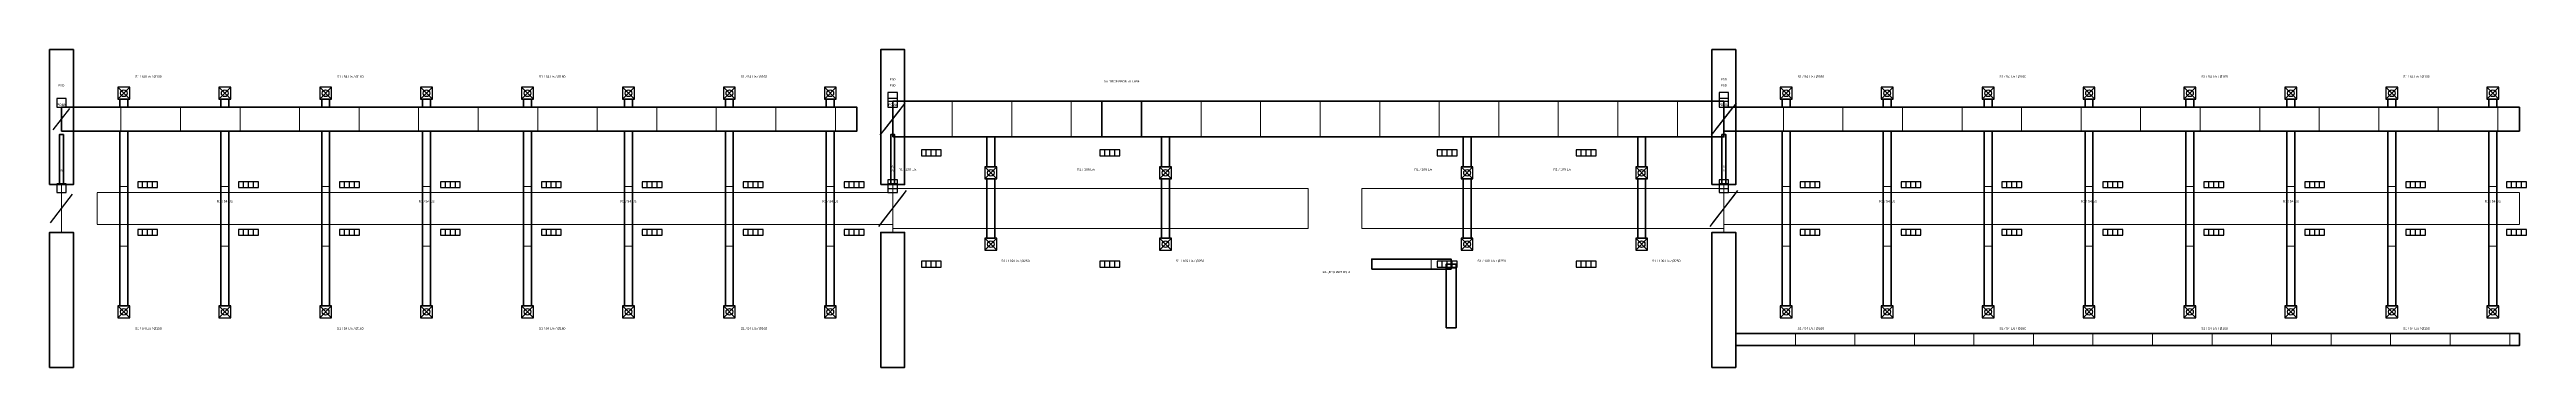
# Model space of a CAD drawing. Header units: millimetres. Extents: x 0 to 251977, y -4600 to 4600.
# Drawn here: x 167602 to 230012, y -4000 to 4000 of the extents above; entities that cross this region are included whole.
import ezdxf
from ezdxf.enums import TextEntityAlignment as Align

# ---------------------------------------------------------------- set-up
doc = ezdxf.new("R2010")
doc.units = ezdxf.units.MM
doc.linetypes.add('DASHED', pattern=[1.524, 1.27, -0.254])
for name, color, linetype, lineweight in [('A-ANNO-TEXT', 7, 'CONTINUOUS', 25), ('A-DOOR-PRES', 1, 'CONTINUOUS', 35), ('A-HIDN', 8, 'DASHED', 18), ('A-WALL-BHD', 7, 'CONTINUOUS', 50), ('M-ANNO-TEXT', 7, 'CONTINUOUS', 25), ('M-DUCT-EXHS', 6, 'CONTINUOUS', 35), ('M-DUCT-HIDN', 8, 'DASHED', 18), ('M-DUCT-JNT', 8, 'CONTINUOUS', 13), ('M-DUCT-SUPP', 5, 'CONTINUOUS', 35), ('M-HVAC-DAMP', 1, 'CONTINUOUS', 25), ('M-HVAC-DIFF', 5, 'CONTINUOUS', 25), ('M-HVAC-GRIL', 30, 'CONTINUOUS', 25)]:
    doc.layers.add(name, color=color, linetype=linetype, lineweight=lineweight)

msp = doc.modelspace()

# ---------------------------------------------------------------- linework, layer by layer
at = {"layer": 'A-DOOR-PRES'}
for p, q in [((167602, 600), (168202, 600)), ((188546, 600), (189146, 600)), ((209490, 600), (210090, 600)), ((167602, -600), (168202, -600)), ((188546, -600), (189146, -600)), ((209490, -600), (210090, -600))]:
    msp.add_line(p, q, dxfattribs=at)
for points in [[(167852, 600), (167952, 600), (167952, 1860), (167852, 1860)], [(188796, 600), (188896, 600), (188896, 1860), (188796, 1860)], [(209740, 600), (209840, 600), (209840, 1860), (209740, 1860)]]:
    msp.add_lwpolyline(points, close=True, dxfattribs=at)
at = {"layer": 'A-HIDN'}
for p, q in [((167902, -600), (167902, 600)), ((188846, -600), (188846, 600)), ((209790, -600), (209790, 600))]:
    msp.add_line(p, q, dxfattribs=at)
at = {"layer": 'A-WALL-BHD'}
for points in [[(167602, 600), (168202, 600), (168202, 4000), (167602, 4000)], [(188546, 600), (189146, 600), (189146, 4000), (188546, 4000)], [(209490, 600), (210090, 600), (210090, 4000), (209490, 4000)], [(167602, -4000), (168202, -4000), (168202, -600), (167602, -600)], [(188546, -4000), (189146, -4000), (189146, -600), (188546, -600)], [(209490, -4000), (210090, -4000), (210090, -600), (209490, -600)]]:
    msp.add_lwpolyline(points, close=True, dxfattribs=at)
at = {"layer": 'M-DUCT-EXHS'}
for points in [[(200918, -1525), (202918, -1525), (202918, -1275), (200918, -1275)], [(202793, -3000), (203043, -3000), (203043, -1400), (202793, -1400)], [(210090, -3450), (229833, -3450), (229833, -3150), (210090, -3150)]]:
    msp.add_lwpolyline(points, close=True, dxfattribs=at)
at = {"layer": 'M-DUCT-HIDN'}
for points in [[(168802, -400), (188846, -400), (188846, 400), (168802, 400)], [(188846, -500), (199318, -500), (199318, 500), (188846, 500)], [(200668, -500), (209790, -500), (209790, 500), (200668, 500)], [(209790, -400), (229833, -400), (229833, 400), (209790, 400)]]:
    msp.add_lwpolyline(points, close=True, dxfattribs=at)
at = {"layer": 'M-DUCT-JNT'}
for p, q in [((169402, 1950), (169402, 2550)), ((170902, 1950), (170902, 2550)), ((172402, 1950), (172402, 2550)), ((173902, 1950), (173902, 2550)), ((175402, 1950), (175402, 2550)), ((176902, 1950), (176902, 2550)), ((178402, 1950), (178402, 2550)), ((179902, 1950), (179902, 2550)), ((181402, 1950), (181402, 2550)), ((182902, 1950), (182902, 2550)), ((184402, 1950), (184402, 2550)), ((185902, 1950), (185902, 2550)), ((187402, 1950), (187402, 2550)), ((190346, 1800), (190346, 2700)), ((191846, 1800), (191846, 2700)), ((193346, 1800), (193346, 2700)), ((196618, 1800), (196618, 2700)), ((198118, 1800), (198118, 2700)), ((199618, 1800), (199618, 2700)), ((201118, 1800), (201118, 2700)), ((202618, 1800), (202618, 2700)), ((204118, 1800), (204118, 2700)), ((205618, 1800), (205618, 2700)), ((207118, 1800), (207118, 2700)), ((208618, 1800), (208618, 2700)), ((211290, 1950), (211290, 2550)), ((212790, 1950), (212790, 2550)), ((214290, 1950), (214290, 2550)), ((215790, 1950), (215790, 2550)), ((217290, 1950), (217290, 2550)), ((218790, 1950), (218790, 2550)), ((220290, 1950), (220290, 2550)), ((221790, 1950), (221790, 2550)), ((223290, 1950), (223290, 2550)), ((224790, 1950), (224790, 2550)), ((226290, 1950), (226290, 2550)), ((227790, 1950), (227790, 2550)), ((229290, 1950), (229290, 2550)), ((191218, 750), (191418, 750)), ((195618, 750), (195818, 750)), ((203218, 750), (203418, 750)), ((207618, 750), (207818, 750)), ((169373, 550), (169573, 550)), ((171916, 550), (172116, 550)), ((174459, 550), (174659, 550)), ((177002, 550), (177202, 550)), ((179545, 550), (179745, 550)), ((182088, 550), (182288, 550)), ((184631, 550), (184831, 550)), ((187174, 550), (187374, 550)), ((211261, 550), (211461, 550)), ((213804, 550), (214004, 550)), ((216347, 550), (216547, 550)), ((218890, 550), (219090, 550)), ((221433, 550), (221633, 550)), ((223976, 550), (224176, 550)), ((226519, 550), (226719, 550)), ((229062, 550), (229262, 550)), ((169373, -950), (169573, -950)), ((171916, -950), (172116, -950)), ((174459, -950), (174659, -950)), ((177002, -950), (177202, -950)), ((179545, -950), (179745, -950)), ((182088, -950), (182288, -950)), ((184631, -950), (184831, -950)), ((187174, -950), (187374, -950)), ((211261, -950), (211461, -950)), ((213804, -950), (214004, -950)), ((216347, -950), (216547, -950)), ((218890, -950), (219090, -950)), ((221433, -950), (221633, -950)), ((223976, -950), (224176, -950)), ((226519, -950), (226719, -950)), ((229062, -950), (229262, -950)), ((202418, -1525), (202418, -1275)), ((202793, -1500), (203043, -1500)), ((211590, -3450), (211590, -3150)), ((213090, -3450), (213090, -3150)), ((214590, -3450), (214590, -3150)), ((216090, -3450), (216090, -3150)), ((217590, -3450), (217590, -3150)), ((219090, -3450), (219090, -3150)), ((220590, -3450), (220590, -3150)), ((222090, -3450), (222090, -3150)), ((223590, -3450), (223590, -3150)), ((225090, -3450), (225090, -3150)), ((226590, -3450), (226590, -3150)), ((228090, -3450), (228090, -3150)), ((229590, -3450), (229590, -3150))]:
    msp.add_line(p, q, dxfattribs=at)
at = {"layer": 'M-DUCT-SUPP'}
for points in [[(167902, 1950), (187946, 1950), (187946, 2550), (167902, 2550)], [(169373, 2550), (169573, 2550), (169573, 2750), (169373, 2750)], [(171916, 2550), (172116, 2550), (172116, 2750), (171916, 2750)], [(174459, 2550), (174659, 2550), (174659, 2750), (174459, 2750)], [(177002, 2550), (177202, 2550), (177202, 2750), (177002, 2750)], [(179545, 2550), (179745, 2550), (179745, 2750), (179545, 2750)], [(182088, 2550), (182288, 2550), (182288, 2750), (182088, 2750)], [(184631, 2550), (184831, 2550), (184831, 2750), (184631, 2750)], [(187174, 2550), (187374, 2550), (187374, 2750), (187174, 2750)], [(188846, 1800), (194118, 1800), (194118, 2700), (188846, 2700)], [(194118, 1800), (195118, 1800), (195118, 2700), (194118, 2700)], [(195118, 1800), (209790, 1800), (209790, 2700), (195118, 2700)], [(209790, 1950), (229833, 1950), (229833, 2550), (209790, 2550)], [(211261, 2550), (211461, 2550), (211461, 2750), (211261, 2750)], [(213804, 2550), (214004, 2550), (214004, 2750), (213804, 2750)], [(216347, 2550), (216547, 2550), (216547, 2750), (216347, 2750)], [(218890, 2550), (219090, 2550), (219090, 2750), (218890, 2750)], [(221433, 2550), (221633, 2550), (221633, 2750), (221433, 2750)], [(223976, 2550), (224176, 2550), (224176, 2750), (223976, 2750)], [(226519, 2550), (226719, 2550), (226719, 2750), (226519, 2750)], [(229062, 2550), (229262, 2550), (229262, 2750), (229062, 2750)], [(169373, -2450), (169573, -2450), (169573, 1950), (169373, 1950)], [(171916, -2450), (172116, -2450), (172116, 1950), (171916, 1950)], [(174459, -2450), (174659, -2450), (174659, 1950), (174459, 1950)], [(177002, -2450), (177202, -2450), (177202, 1950), (177002, 1950)], [(179545, -2450), (179745, -2450), (179745, 1950), (179545, 1950)], [(182088, -2450), (182288, -2450), (182288, 1950), (182088, 1950)], [(184631, -2450), (184831, -2450), (184831, 1950), (184631, 1950)], [(187174, -2450), (187374, -2450), (187374, 1950), (187174, 1950)], [(211261, -2450), (211461, -2450), (211461, 1950), (211261, 1950)], [(213804, -2450), (214004, -2450), (214004, 1950), (213804, 1950)], [(216347, -2450), (216547, -2450), (216547, 1950), (216347, 1950)], [(218890, -2450), (219090, -2450), (219090, 1950), (218890, 1950)], [(221433, -2450), (221633, -2450), (221633, 1950), (221433, 1950)], [(223976, -2450), (224176, -2450), (224176, 1950), (223976, 1950)], [(226519, -2450), (226719, -2450), (226719, 1950), (226519, 1950)], [(229062, -2450), (229262, -2450), (229262, 1950), (229062, 1950)], [(191218, 1050), (191418, 1050), (191418, 1800), (191218, 1800)], [(195618, 1050), (195818, 1050), (195818, 1800), (195618, 1800)], [(203218, 1050), (203418, 1050), (203418, 1800), (203218, 1800)], [(207618, 1050), (207818, 1050), (207818, 1800), (207618, 1800)], [(191218, -750), (191418, -750), (191418, 750), (191218, 750)], [(195618, -750), (195818, -750), (195818, 750), (195618, 750)], [(203218, -750), (203418, -750), (203418, 750), (203218, 750)], [(207618, -750), (207818, -750), (207818, 750), (207618, 750)]]:
    msp.add_lwpolyline(points, close=True, dxfattribs=at)
at = {"layer": 'M-HVAC-DAMP'}
for p, q in [((167692, 1980), (168112, 2520)), ((167692, 1980), (168112, 2520)), ((188531, 1845), (189161, 2655)), ((188636, 1980), (189056, 2520)), ((209475, 1845), (210105, 2655)), ((209580, 1980), (210000, 2520)), ((167622, -360), (168182, 360)), ((167622, -360), (168182, 360)), ((188496, -450), (189196, 450)), ((188566, -360), (189126, 360)), ((209440, -450), (210140, 450)), ((209510, -360), (210070, 360))]:
    msp.add_line(p, q, dxfattribs=at)
for points in [[(167782, 2550), (168022, 2550), (168022, 2770), (167782, 2770)], [(167782, 2550), (168022, 2550), (168022, 2770), (167782, 2770)], [(188726, 2700), (188966, 2700), (188966, 2920), (188726, 2920)], [(188726, 2550), (188966, 2550), (188966, 2770), (188726, 2770)], [(209670, 2700), (209910, 2700), (209910, 2920), (209670, 2920)], [(209670, 2550), (209910, 2550), (209910, 2770), (209670, 2770)], [(188726, 500), (188966, 500), (188966, 720), (188726, 720)], [(209670, 500), (209910, 500), (209910, 720), (209670, 720)], [(167782, 400), (168022, 400), (168022, 620), (167782, 620)], [(167782, 400), (168022, 400), (168022, 620), (167782, 620)], [(188726, 400), (188966, 400), (188966, 620), (188726, 620)], [(209670, 400), (209910, 400), (209910, 620), (209670, 620)]]:
    msp.add_lwpolyline(points, close=True, dxfattribs=at)
at = {"layer": 'M-HVAC-DIFF'}
for p, q in [((169323, 2750), (169623, 3050)), ((169323, 3050), (169623, 2750)), ((171866, 2750), (172166, 3050)), ((171866, 3050), (172166, 2750)), ((174409, 2750), (174709, 3050)), ((174409, 3050), (174709, 2750)), ((176952, 2750), (177252, 3050)), ((176952, 3050), (177252, 2750)), ((179495, 2750), (179795, 3050)), ((179495, 3050), (179795, 2750)), ((182038, 2750), (182338, 3050)), ((182038, 3050), (182338, 2750)), ((184581, 2750), (184881, 3050)), ((184581, 3050), (184881, 2750)), ((187124, 2750), (187424, 3050)), ((187124, 3050), (187424, 2750)), ((211211, 2750), (211511, 3050)), ((211211, 3050), (211511, 2750)), ((213754, 2750), (214054, 3050)), ((213754, 3050), (214054, 2750)), ((216297, 2750), (216597, 3050)), ((216297, 3050), (216597, 2750)), ((218840, 2750), (219140, 3050)), ((218840, 3050), (219140, 2750)), ((221383, 2750), (221683, 3050)), ((221383, 3050), (221683, 2750)), ((223926, 2750), (224226, 3050)), ((223926, 3050), (224226, 2750)), ((226469, 2750), (226769, 3050)), ((226469, 3050), (226769, 2750)), ((229012, 2750), (229312, 3050)), ((229012, 3050), (229312, 2750)), ((191168, 750), (191468, 1050)), ((191168, 1050), (191468, 750)), ((195568, 750), (195868, 1050)), ((195568, 1050), (195868, 750)), ((203168, 750), (203468, 1050)), ((203168, 1050), (203468, 750)), ((207568, 750), (207868, 1050)), ((207568, 1050), (207868, 750)), ((191168, -1050), (191468, -750)), ((191168, -750), (191468, -1050)), ((195568, -1050), (195868, -750)), ((195568, -750), (195868, -1050)), ((203168, -1050), (203468, -750)), ((203168, -750), (203468, -1050)), ((207568, -1050), (207868, -750)), ((207568, -750), (207868, -1050)), ((169323, -2750), (169623, -2450)), ((169323, -2450), (169623, -2750)), ((171866, -2750), (172166, -2450)), ((171866, -2450), (172166, -2750)), ((174409, -2750), (174709, -2450)), ((174409, -2450), (174709, -2750)), ((176952, -2750), (177252, -2450)), ((176952, -2450), (177252, -2750)), ((179495, -2750), (179795, -2450)), ((179495, -2450), (179795, -2750)), ((182038, -2750), (182338, -2450)), ((182038, -2450), (182338, -2750)), ((184581, -2750), (184881, -2450)), ((184581, -2450), (184881, -2750)), ((187124, -2750), (187424, -2450)), ((187124, -2450), (187424, -2750)), ((211211, -2750), (211511, -2450)), ((211211, -2450), (211511, -2750)), ((213754, -2750), (214054, -2450)), ((213754, -2450), (214054, -2750)), ((216297, -2750), (216597, -2450)), ((216297, -2450), (216597, -2750)), ((218840, -2750), (219140, -2450)), ((218840, -2450), (219140, -2750)), ((221383, -2750), (221683, -2450)), ((221383, -2450), (221683, -2750)), ((223926, -2750), (224226, -2450)), ((223926, -2450), (224226, -2750)), ((226469, -2750), (226769, -2450)), ((226469, -2450), (226769, -2750)), ((229012, -2750), (229312, -2450)), ((229012, -2450), (229312, -2750))]:
    msp.add_line(p, q, dxfattribs=at)
for points in [[(169323, 2750), (169623, 2750), (169623, 3050), (169323, 3050)], [(171866, 2750), (172166, 2750), (172166, 3050), (171866, 3050)], [(174409, 2750), (174709, 2750), (174709, 3050), (174409, 3050)], [(176952, 2750), (177252, 2750), (177252, 3050), (176952, 3050)], [(179495, 2750), (179795, 2750), (179795, 3050), (179495, 3050)], [(182038, 2750), (182338, 2750), (182338, 3050), (182038, 3050)], [(184581, 2750), (184881, 2750), (184881, 3050), (184581, 3050)], [(187124, 2750), (187424, 2750), (187424, 3050), (187124, 3050)], [(211211, 2750), (211511, 2750), (211511, 3050), (211211, 3050)], [(213754, 2750), (214054, 2750), (214054, 3050), (213754, 3050)], [(216297, 2750), (216597, 2750), (216597, 3050), (216297, 3050)], [(218840, 2750), (219140, 2750), (219140, 3050), (218840, 3050)], [(221383, 2750), (221683, 2750), (221683, 3050), (221383, 3050)], [(223926, 2750), (224226, 2750), (224226, 3050), (223926, 3050)], [(226469, 2750), (226769, 2750), (226769, 3050), (226469, 3050)], [(229012, 2750), (229312, 2750), (229312, 3050), (229012, 3050)], [(191168, 750), (191468, 750), (191468, 1050), (191168, 1050)], [(195568, 750), (195868, 750), (195868, 1050), (195568, 1050)], [(203168, 750), (203468, 750), (203468, 1050), (203168, 1050)], [(207568, 750), (207868, 750), (207868, 1050), (207568, 1050)], [(191168, -1050), (191468, -1050), (191468, -750), (191168, -750)], [(195568, -1050), (195868, -1050), (195868, -750), (195568, -750)], [(203168, -1050), (203468, -1050), (203468, -750), (203168, -750)], [(207568, -1050), (207868, -1050), (207868, -750), (207568, -750)], [(169323, -2750), (169623, -2750), (169623, -2450), (169323, -2450)], [(171866, -2750), (172166, -2750), (172166, -2450), (171866, -2450)], [(174409, -2750), (174709, -2750), (174709, -2450), (174409, -2450)], [(176952, -2750), (177252, -2750), (177252, -2450), (176952, -2450)], [(179495, -2750), (179795, -2750), (179795, -2450), (179495, -2450)], [(182038, -2750), (182338, -2750), (182338, -2450), (182038, -2450)], [(184581, -2750), (184881, -2750), (184881, -2450), (184581, -2450)], [(187124, -2750), (187424, -2750), (187424, -2450), (187124, -2450)], [(211211, -2750), (211511, -2750), (211511, -2450), (211211, -2450)], [(213754, -2750), (214054, -2750), (214054, -2450), (213754, -2450)], [(216297, -2750), (216597, -2750), (216597, -2450), (216297, -2450)], [(218840, -2750), (219140, -2750), (219140, -2450), (218840, -2450)], [(221383, -2750), (221683, -2750), (221683, -2450), (221383, -2450)], [(223926, -2750), (224226, -2750), (224226, -2450), (223926, -2450)], [(226469, -2750), (226769, -2750), (226769, -2450), (226469, -2450)], [(229012, -2750), (229312, -2750), (229312, -2450), (229012, -2450)]]:
    msp.add_lwpolyline(points, close=True, dxfattribs=at)
for centre in [(169473, 2900), (172016, 2900), (174559, 2900), (177102, 2900), (179645, 2900), (182188, 2900), (184731, 2900), (187274, 2900), (211361, 2900), (213904, 2900), (216447, 2900), (218990, 2900), (221533, 2900), (224076, 2900), (226619, 2900), (229162, 2900), (191318, 900), (195718, 900), (203318, 900), (207718, 900), (191318, -900), (195718, -900), (203318, -900), (207718, -900), (169473, -2600), (172016, -2600), (174559, -2600), (177102, -2600), (179645, -2600), (182188, -2600), (184731, -2600), (187274, -2600), (211361, -2600), (213904, -2600), (216447, -2600), (218990, -2600), (221533, -2600), (224076, -2600), (226619, -2600), (229162, -2600)]:
    msp.add_circle(centre, 84, dxfattribs=at)
at = {"layer": 'M-HVAC-GRIL'}
for p, q in [((189693, 1325), (189693, 1475)), ((189818, 1325), (189818, 1475)), ((189943, 1325), (189943, 1475)), ((194193, 1325), (194193, 1475)), ((194318, 1325), (194318, 1475)), ((194443, 1325), (194443, 1475)), ((202693, 1325), (202693, 1475)), ((202818, 1325), (202818, 1475)), ((202943, 1325), (202943, 1475)), ((206193, 1325), (206193, 1475)), ((206318, 1325), (206318, 1475)), ((206443, 1325), (206443, 1475)), ((169948, 525), (169948, 675)), ((170073, 525), (170073, 675)), ((170198, 525), (170198, 675)), ((172491, 525), (172491, 675)), ((172616, 525), (172616, 675)), ((172741, 525), (172741, 675)), ((175034, 525), (175034, 675)), ((175159, 525), (175159, 675)), ((175284, 525), (175284, 675)), ((177577, 525), (177577, 675)), ((177702, 525), (177702, 675)), ((177827, 525), (177827, 675)), ((180120, 525), (180120, 675)), ((180245, 525), (180245, 675)), ((180370, 525), (180370, 675)), ((182663, 525), (182663, 675)), ((182788, 525), (182788, 675)), ((182913, 525), (182913, 675)), ((185206, 525), (185206, 675)), ((185331, 525), (185331, 675)), ((185456, 525), (185456, 675)), ((187749, 525), (187749, 675)), ((187874, 525), (187874, 675)), ((187999, 525), (187999, 675)), ((211836, 525), (211836, 675)), ((211961, 525), (211961, 675)), ((212086, 525), (212086, 675)), ((214379, 525), (214379, 675)), ((214504, 525), (214504, 675)), ((214629, 525), (214629, 675)), ((216922, 525), (216922, 675)), ((217047, 525), (217047, 675)), ((217172, 525), (217172, 675)), ((219465, 525), (219465, 675)), ((219590, 525), (219590, 675)), ((219715, 525), (219715, 675)), ((222008, 525), (222008, 675)), ((222133, 525), (222133, 675)), ((222258, 525), (222258, 675)), ((224551, 525), (224551, 675)), ((224676, 525), (224676, 675)), ((224801, 525), (224801, 675)), ((227094, 525), (227094, 675)), ((227219, 525), (227219, 675)), ((227344, 525), (227344, 675)), ((229637, 525), (229637, 675)), ((229762, 525), (229762, 675)), ((229887, 525), (229887, 675)), ((169948, -675), (169948, -525)), ((170073, -675), (170073, -525)), ((170198, -675), (170198, -525)), ((172491, -675), (172491, -525)), ((172616, -675), (172616, -525)), ((172741, -675), (172741, -525)), ((175034, -675), (175034, -525)), ((175159, -675), (175159, -525)), ((175284, -675), (175284, -525)), ((177577, -675), (177577, -525)), ((177702, -675), (177702, -525)), ((177827, -675), (177827, -525)), ((180120, -675), (180120, -525)), ((180245, -675), (180245, -525)), ((180370, -675), (180370, -525)), ((182663, -675), (182663, -525)), ((182788, -675), (182788, -525)), ((182913, -675), (182913, -525)), ((185206, -675), (185206, -525)), ((185331, -675), (185331, -525)), ((185456, -675), (185456, -525)), ((187749, -675), (187749, -525)), ((187874, -675), (187874, -525)), ((187999, -675), (187999, -525)), ((211836, -675), (211836, -525)), ((211961, -675), (211961, -525)), ((212086, -675), (212086, -525)), ((214379, -675), (214379, -525)), ((214504, -675), (214504, -525)), ((214629, -675), (214629, -525)), ((216922, -675), (216922, -525)), ((217047, -675), (217047, -525)), ((217172, -675), (217172, -525)), ((219465, -675), (219465, -525)), ((219590, -675), (219590, -525)), ((219715, -675), (219715, -525)), ((222008, -675), (222008, -525)), ((222133, -675), (222133, -525)), ((222258, -675), (222258, -525)), ((224551, -675), (224551, -525)), ((224676, -675), (224676, -525)), ((224801, -675), (224801, -525)), ((227094, -675), (227094, -525)), ((227219, -675), (227219, -525)), ((227344, -675), (227344, -525)), ((229637, -675), (229637, -525)), ((229762, -675), (229762, -525)), ((229887, -675), (229887, -525)), ((189693, -1475), (189693, -1325)), ((189818, -1475), (189818, -1325)), ((189943, -1475), (189943, -1325)), ((194193, -1475), (194193, -1325)), ((194318, -1475), (194318, -1325)), ((194443, -1475), (194443, -1325)), ((202693, -1475), (202693, -1325)), ((202818, -1475), (202818, -1325)), ((202943, -1475), (202943, -1325)), ((206193, -1475), (206193, -1325)), ((206318, -1475), (206318, -1325)), ((206443, -1475), (206443, -1325))]:
    msp.add_line(p, q, dxfattribs=at)
for points in [[(189568, 1325), (190068, 1325), (190068, 1475), (189568, 1475)], [(194068, 1325), (194568, 1325), (194568, 1475), (194068, 1475)], [(202568, 1325), (203068, 1325), (203068, 1475), (202568, 1475)], [(206068, 1325), (206568, 1325), (206568, 1475), (206068, 1475)], [(169823, 525), (170323, 525), (170323, 675), (169823, 675)], [(172366, 525), (172866, 525), (172866, 675), (172366, 675)], [(174909, 525), (175409, 525), (175409, 675), (174909, 675)], [(177452, 525), (177952, 525), (177952, 675), (177452, 675)], [(179995, 525), (180495, 525), (180495, 675), (179995, 675)], [(182538, 525), (183038, 525), (183038, 675), (182538, 675)], [(185081, 525), (185581, 525), (185581, 675), (185081, 675)], [(187624, 525), (188124, 525), (188124, 675), (187624, 675)], [(211711, 525), (212211, 525), (212211, 675), (211711, 675)], [(214254, 525), (214754, 525), (214754, 675), (214254, 675)], [(216797, 525), (217297, 525), (217297, 675), (216797, 675)], [(219340, 525), (219840, 525), (219840, 675), (219340, 675)], [(221883, 525), (222383, 525), (222383, 675), (221883, 675)], [(224426, 525), (224926, 525), (224926, 675), (224426, 675)], [(226969, 525), (227469, 525), (227469, 675), (226969, 675)], [(229512, 525), (230012, 525), (230012, 675), (229512, 675)], [(169823, -675), (170323, -675), (170323, -525), (169823, -525)], [(172366, -675), (172866, -675), (172866, -525), (172366, -525)], [(174909, -675), (175409, -675), (175409, -525), (174909, -525)], [(177452, -675), (177952, -675), (177952, -525), (177452, -525)], [(179995, -675), (180495, -675), (180495, -525), (179995, -525)], [(182538, -675), (183038, -675), (183038, -525), (182538, -525)], [(185081, -675), (185581, -675), (185581, -525), (185081, -525)], [(187624, -675), (188124, -675), (188124, -525), (187624, -525)], [(211711, -675), (212211, -675), (212211, -525), (211711, -525)], [(214254, -675), (214754, -675), (214754, -525), (214254, -525)], [(216797, -675), (217297, -675), (217297, -525), (216797, -525)], [(219340, -675), (219840, -675), (219840, -525), (219340, -525)], [(221883, -675), (222383, -675), (222383, -525), (221883, -525)], [(224426, -675), (224926, -675), (224926, -525), (224426, -525)], [(226969, -675), (227469, -675), (227469, -525), (226969, -525)], [(229512, -675), (230012, -675), (230012, -525), (229512, -525)], [(189568, -1475), (190068, -1475), (190068, -1325), (189568, -1325)], [(194068, -1475), (194568, -1475), (194568, -1325), (194068, -1325)], [(202568, -1475), (203068, -1475), (203068, -1325), (202568, -1325)], [(206068, -1475), (206568, -1475), (206568, -1325), (206068, -1325)]]:
    msp.add_lwpolyline(points, close=True, dxfattribs=at)

# ---------------------------------------------------------------- texts
at = {"layer": 'A-ANNO-TEXT'}
for s, p in [('PD8A', (167902, 2610)), ('PD9A', (188846, 2610)), ('PD10A', (209790, 2610))]:
    msp.add_text(s, height=60, dxfattribs=at).set_placement(p, align=Align.MIDDLE_CENTER)
at = {"layer": 'M-ANNO-TEXT'}
for s, height, p in [('FSD', 52.5, (167902, 3100)), ('FSD', 52.5, (167902, 3100)), ('S1 / 54 L/s / Ø160', 60, (170093, 3320)), ('S1 / 54 L/s / Ø160', 60, (175179, 3320)), ('S1 / 54 L/s / Ø160', 60, (180265, 3320)), ('S1 / 54 L/s / Ø160', 60, (185351, 3320)), ('FSD', 52.5, (188846, 3250)), ('FSD', 52.5, (188846, 3100)), ('SA DROP FROM AHU-R4', 55, (194618, 3200)), ('FSD', 52.5, (209790, 3250)), ('FSD', 52.5, (209790, 3100)), ('S1 / 54 L/s / Ø160', 60, (211981, 3320)), ('S1 / 54 L/s / Ø160', 60, (217067, 3320)), ('S1 / 54 L/s / Ø160', 60, (222153, 3320)), ('S1 / 54 L/s / Ø160', 60, (227239, 3320)), ('FSD', 52.5, (167902, 950)), ('FSD', 52.5, (167902, 950)), ('FSD', 52.5, (188846, 1050)), ('FSD', 52.5, (188846, 950)), ('R1 / 109 L/s', 60, (189218, 980)), ('R1 / 109 L/s', 60, (193718, 980)), ('R1 / 109 L/s', 60, (202218, 980)), ('R1 / 109 L/s', 60, (205718, 980)), ('FSD', 52.5, (209790, 1050)), ('FSD', 52.5, (209790, 950)), ('R1 / 54 L/s', 60, (172016, 180)), ('R1 / 54 L/s', 60, (177102, 180)), ('R1 / 54 L/s', 60, (182188, 180)), ('R1 / 54 L/s', 60, (187274, 180)), ('R1 / 54 L/s', 60, (213904, 180)), ('R1 / 54 L/s', 60, (218990, 180)), ('R1 / 54 L/s', 60, (224076, 180)), ('R1 / 54 L/s', 60, (229162, 180)), ('S1 / 109 L/s / Ø250', 60, (191938, -1320)), ('S1 / 109 L/s / Ø250', 60, (196338, -1320)), ('RA UP SHAFT RS-4', 55, (200018, -1600)), ('S1 / 109 L/s / Ø250', 60, (203938, -1320)), ('S1 / 109 L/s / Ø250', 60, (208338, -1320)), ('S1 / 54 L/s / Ø160', 60, (170093, -3020)), ('S1 / 54 L/s / Ø160', 60, (175179, -3020)), ('S1 / 54 L/s / Ø160', 60, (180265, -3020)), ('S1 / 54 L/s / Ø160', 60, (185351, -3020)), ('S1 / 54 L/s / Ø160', 60, (211981, -3020)), ('S1 / 54 L/s / Ø160', 60, (217067, -3020)), ('S1 / 54 L/s / Ø160', 60, (222153, -3020)), ('S1 / 54 L/s / Ø160', 60, (227239, -3020))]:
    msp.add_text(s, height=height, dxfattribs=at).set_placement(p, align=Align.MIDDLE_CENTER)

doc.saveas('drawing.dxf')
